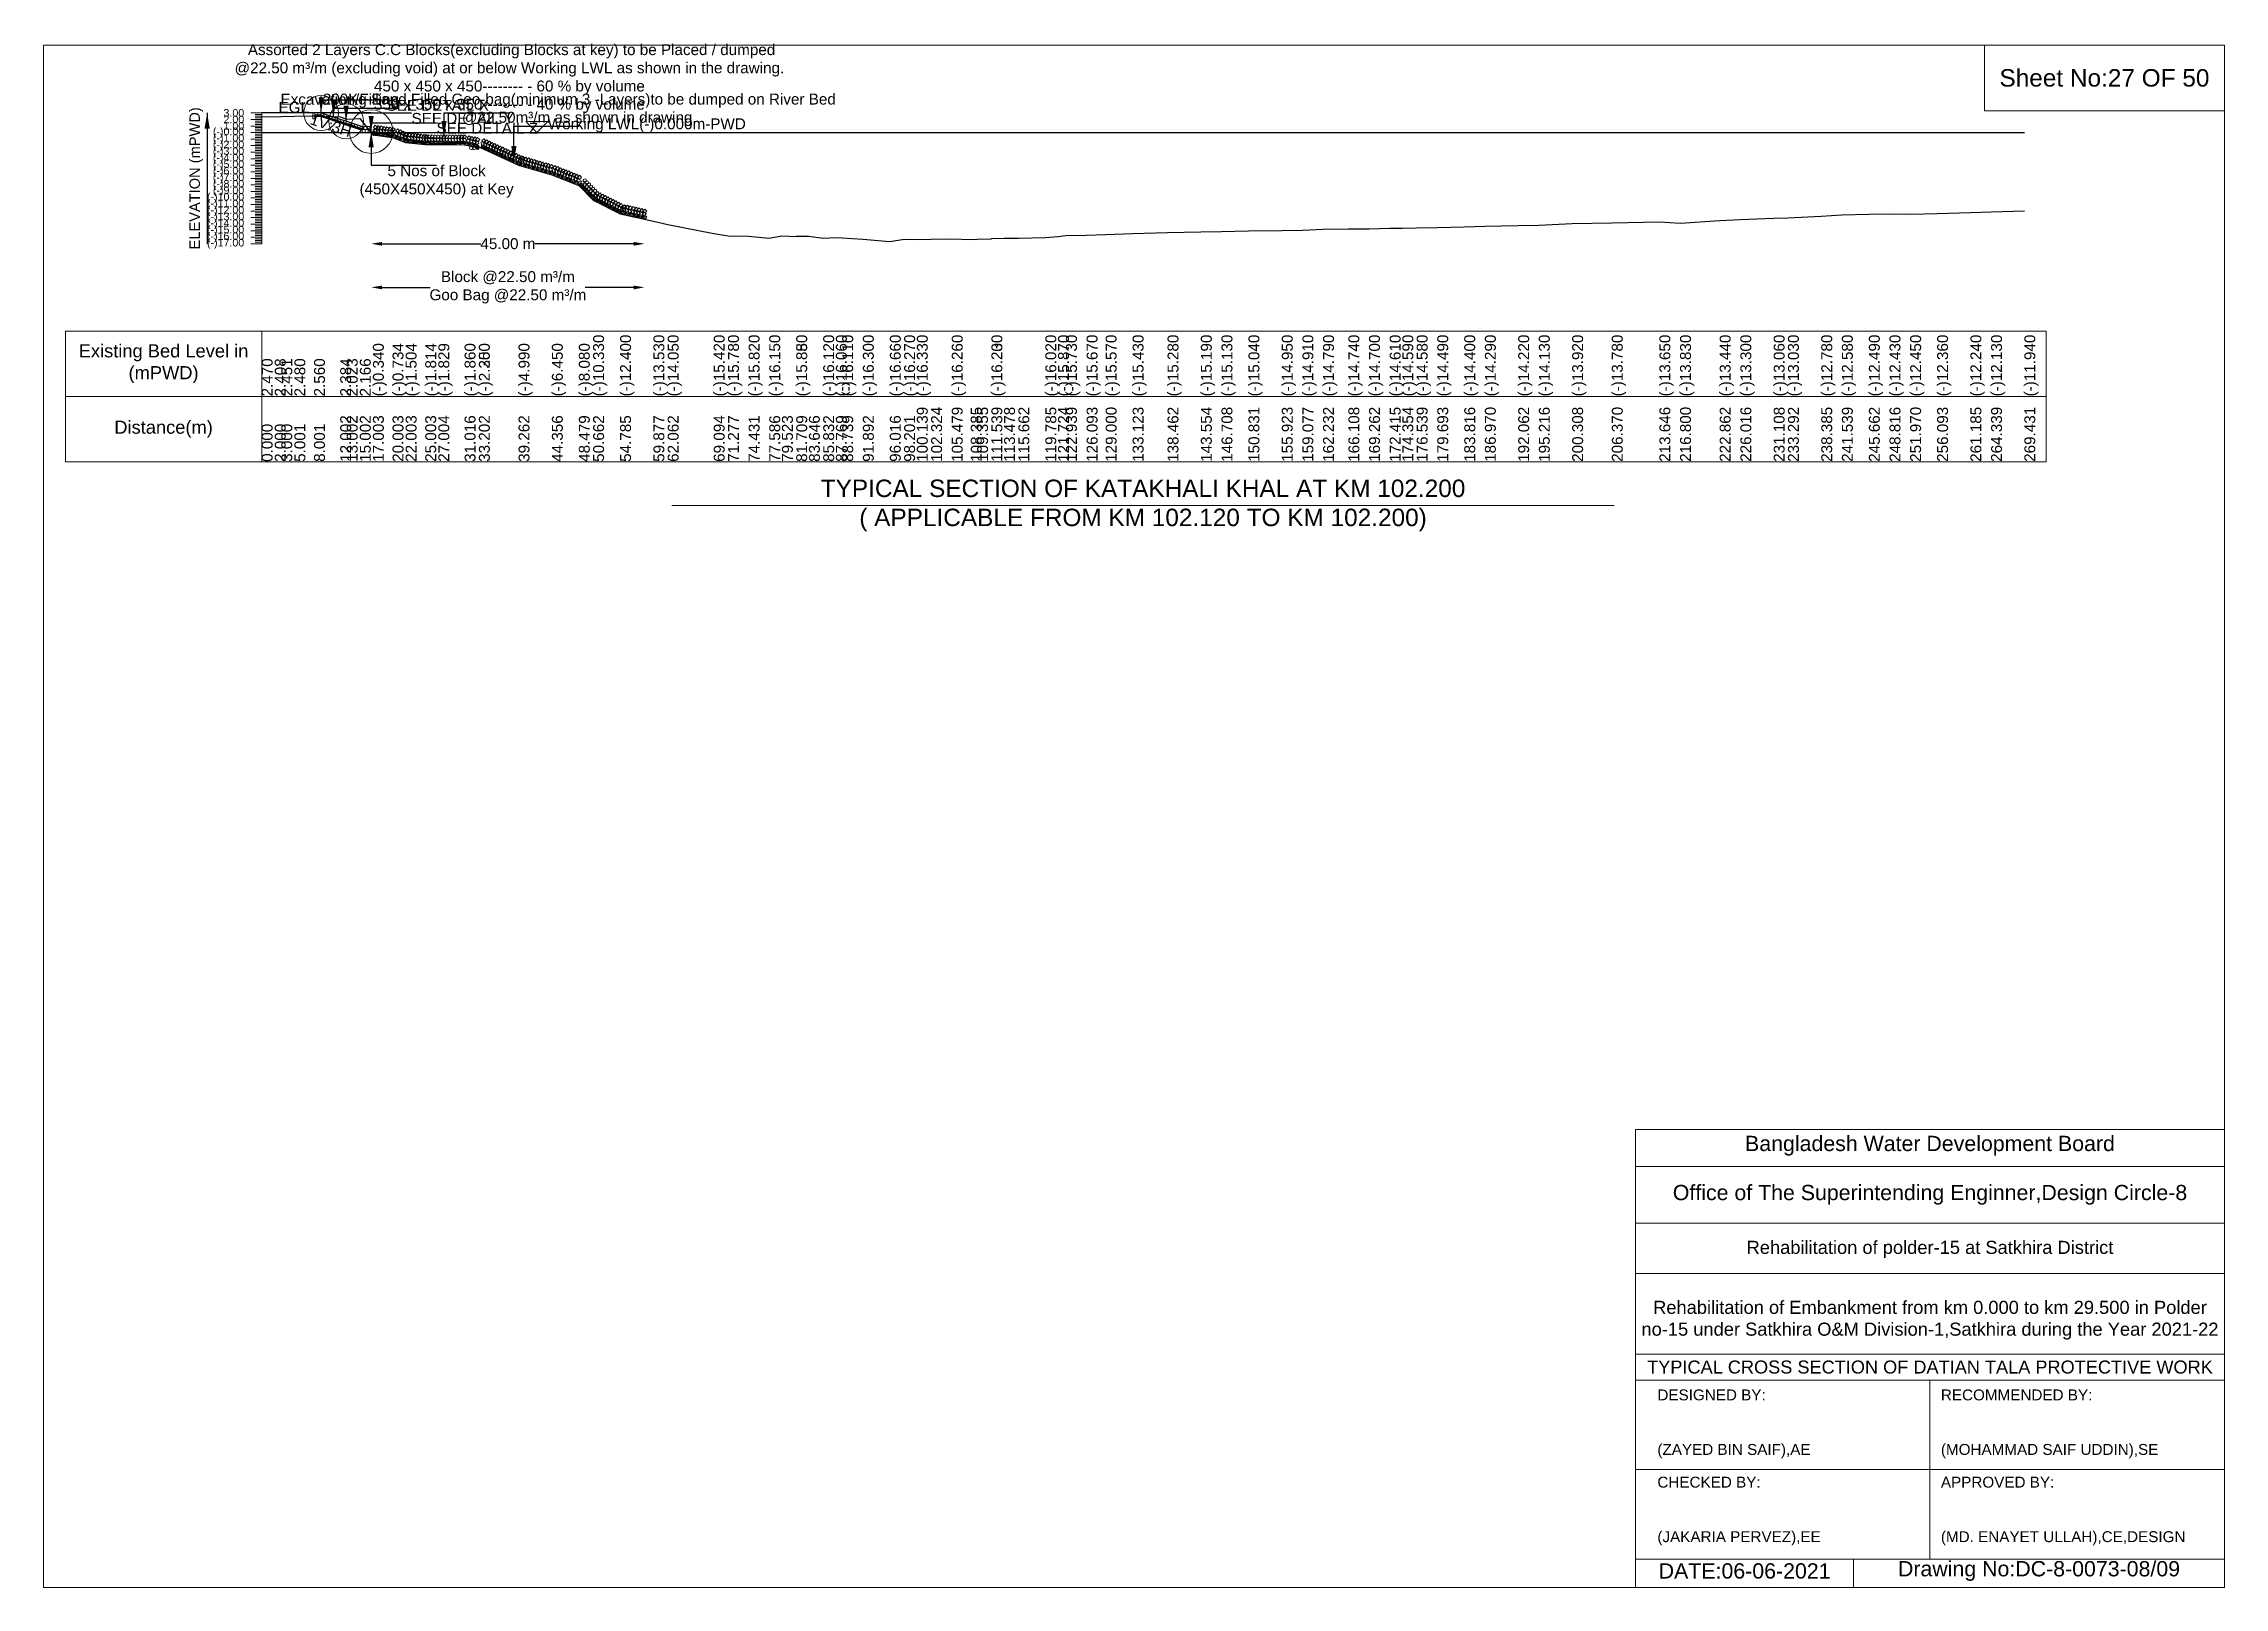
# Model space of a CAD drawing. Header units: inches. Extents: x 89000 to 845000, y -7071 to 31.
# Drawn here: x 490000 to 500000, y -7071 to 8 of the extents above; entities that cross this region are included whole.
import ezdxf

# ---------------------------------------------------------------- set-up
doc = ezdxf.new("R2010")
doc.units = ezdxf.units.IN
doc.header["$LTSCALE"] = 7
doc.header["$MEASUREMENT"] = 0
for name, color, linetype, lineweight in [('Cross section Data Border', 7, 'Continuous', 9), ('Cross Section Labels', 7, 'Continuous', 9), ('Existing_Bed_Level for Xsection', 7, 'Continuous', 25), ('Long Section Labels', 7, 'Continuous', 9)]:
    doc.layers.add(name, color=color, linetype=linetype, lineweight=lineweight)
doc.styles.get("Standard").update_dxf_attribs({"font": 'arial.ttf'})
doc.dimstyles.new('Appron Lebeling Style', dxfattribs={"dimtxt": 50, "dimasz": 50, "dimexe": 0.18, "dimexo": 0.0625, "dimgap": 0.09, "dimtad": 0, "dimtih": 1, "dimtoh": 1, "dimdec": 4, "dimzin": 0, "dimdsep": 46, "dimtxsty": 'Standard', "dimcen": 0.09, "dimse1": 1, "dimse2": 1, "dimadec": 0, "dimazin": 0, "dimtfac": 1, "dimtdec": 4, "dimtofl": 0, "dimtmove": 0, "dimatfit": 3, "dimfxl": 1, "dimtolj": 1, "dimtzin": 0, "dimarcsym": 0})
doc.dimstyles.get("Standard").update_dxf_attribs({"dimtxt": 0.18, "dimasz": 0.18, "dimexe": 0.18, "dimexo": 0.0625, "dimgap": 0.09, "dimtad": 0, "dimtih": 1, "dimtoh": 1, "dimdec": 4, "dimzin": 0, "dimdsep": 46, "dimtxsty": 'Standard', "dimcen": 0.09, "dimadec": 0, "dimazin": 0, "dimtfac": 1, "dimtdec": 4, "dimtofl": 0, "dimtmove": 0, "dimatfit": 3, "dimfxl": 1, "dimtolj": 1, "dimtzin": 0, "dimarcsym": 0})

msp = doc.modelspace()

# ---------------------------------------------------------------- texts
at = {"layer": 'Cross section Data Border', "char_height": 60, "width": 800, "attachment_point": 5}
for s, insert in [('Existing Bed Level in (mPWD)', (490550, -1460.2)), ('Distance(m)', (490550, -1760.2))]:
    msp.add_mtext(s, dxfattribs=dict(at, insert=insert))
at = {"layer": 'Cross Section Labels'}
for s, insert, char_height, attachment_point in [(' Assorted 2 Layers C.C Blocks(excluding Blocks at key) to be Placed / dumped^J@22.50 m³/m (excluding void) at or below Working LWL as shown in the drawing.^J450 x 450 x 450-------- - 60 % by volume^J350 x 350 x 350-------- - 40 % by volume', (492136.01166, -310.2), 50, 8), ('Sheet No:27 OF 50', (499450, -150), 80, 5), ('EGL', (491216.97407, -310.2), 50, 9), ('Excavation/Filling', (491629.80957, -287.7), 50, 9), ('200Kg Sand Filled Geo-bag(minimum 3 -Layers)to be dumped on River Bed^J@22.50m³/m as shown in drawing.', (492456.44822, -370.2), 50, 8), ('SEE DETAIL X', (491572.43457, -250.2), 50, 1), ('SEE DETAIL Y', (491687.18457, -310.2), 50, 1), ('SEE DETAIL Z', (491801.93457, -355.2), 50, 1), ('Working LWL(-)0.000m-PWD', (492311.93457, -400.2), 50, 7), ('5 Nos of Block ^J(450X450X450) at Key', (491801.93457, -550.2), 50, 2), ('TYPICAL SECTION OF KATAKHALI KHAL AT KM 102.200^J( APPLICABLE FROM KM 102.120 TO KM 102.200)', (495041.46389, -2110.2), 80, 5), ('Bangladesh Water Development Board', (498650, -5046), 70, 5), ('Office of The Superintending Enginner,Design Circle-8', (498650, -5271), 70, 5)]:
    msp.add_mtext(s, dxfattribs=dict(at, insert=insert, char_height=char_height, attachment_point=attachment_point))
at = {"layer": 'Cross Section Labels', "insert": (491325.06615, -343.55525), "char_height": 50, "attachment_point": 2, "rotation": 341.565051177}
msp.add_mtext('1V:3H', dxfattribs=at)
at = {"layer": 'Cross Section Labels'}
for s, insert, char_height, width, attachment_point in [('Rehabilitation of polder-15 at Satkhira District', (498650, -5521), 60, 2800, 5), ('Rehabilitation of Embankment from km 0.000 to km 29.500 in Polder no-15 under Satkhira O&M Division-1,Satkhira during the Year 2021-22', (498650, -5846), 60, 2700, 5), ('TYPICAL CROSS SECTION OF DATIAN TALA PROTECTIVE WORK', (498650, -6061), 59.5765532, 2800, 5), ('DESIGNED BY:^J^J^J(ZAYED BIN SAIF),AE', (497400, -6321), 50, 1400, 4), ('RECOMMENDED BY:^J^J^J(MOHAMMAD SAIF UDDIN),SE', (498700, -6321), 50, 1400, 4), ('CHECKED BY:^J^J^J(JAKARIA PERVEZ),EE', (497400, -6721), 50, 1400, 4), ('APPROVED BY:^J^J^J(MD. ENAYET ULLAH),CE,DESIGN', (498700, -6721), 50, 1400, 4), ('DATE:06-06-2021', (497800, -6996), 70, 1400, 5), ('Drawing No:DC-8-0073-08/09', (499150, -6996), 70, 2200, 5)]:
    msp.add_mtext(s, dxfattribs=dict(at, insert=insert, char_height=char_height, width=width, attachment_point=attachment_point))
at = {"layer": 'Long Section Labels', "rotation": 90}
for s, insert, char_height, attachment_point in [('ELEVATION (mPWD)', (490700, -610.2), 48, 5), ('(-)0.340', (491510.07667, -1610.2), 50, 1), ('(-)0.734', (491600.08959, -1610.2), 50, 1), ('(-)1.504', (491660.09134, -1610.2), 50, 1), ('(-)1.814', (491750.10427, -1610.2), 50, 1), ('(-)1.829', (491810.11632, -1610.2), 50, 1), ('(-)1.860', (491930.47201, -1610.2), 50, 1), ('(-)2.350', (491996.0577, -1610.2), 50, 1), ('(-)2.200', (491996.0577, -1610.2), 50, 1), ('(-)4.990', (492177.85833, -1610.2), 50, 1), ('(-)6.450', (492330.67762, -1610.2), 50, 1), ('(-)8.080', (492454.36892, -1610.2), 50, 1), ('(-)10.330', (492519.84925, -1610.2), 50, 1), ('(-)12.400', (492643.54123, -1610.2), 50, 1), ('(-)13.530', (492796.32415, -1610.2), 50, 1), ('(-)14.050', (492861.86284, -1610.2), 50, 1), ('(-)15.420', (493072.82879, -1610.2), 50, 1), ('(-)15.780', (493138.31054, -1610.2), 50, 1), ('(-)15.780', (493138.31054, -1610.2), 50, 1), ('(-)15.820', (493232.93336, -1610.2), 50, 1), ('(-)15.820', (493232.93336, -1610.2), 50, 1), ('(-)16.150', (493327.57616, -1610.2), 50, 1), ('(-)16.150', (493327.57616, -1610.2), 50, 1), ('(-)16.150', (493327.57616, -1610.2), 50, 1), ('(-)15.880', (493451.26433, -1610.2), 50, 1), ('(-)15.850', (493451.26433, -1610.2), 50, 1), ('(-)16.120', (493574.95299, -1610.2), 50, 1), ('(-)16.060', (493633.08111, -1610.2), 50, 1), ('(-)16.110', (493662.17632, -1610.2), 50, 1), ('(-)16.300', (493756.77387, -1610.2), 50, 1), ('(-)16.300', (493756.77387, -1610.2), 50, 1), ('(-)16.660', (493880.46667, -1610.2), 50, 1), ('(-)16.270', (493946.02122, -1610.2), 50, 1), ('(-)16.270', (493946.02122, -1610.2), 50, 1), ('(-)16.330', (494004.1595, -1610.2), 50, 1), ('(-)16.330', (494004.1595, -1610.2), 50, 1), ('(-)16.260', (494164.35562, -1610.2), 50, 1), ('(-)16.230', (494346.15687, -1610.2), 50, 1), ('(-)16.200', (494346.15687, -1610.2), 50, 1), ('(-)16.020', (494593.54113, -1610.2), 50, 1), ('(-)15.870', (494651.72167, -1610.2), 50, 1), ('(-)15.730', (494688.16449, -1610.2), 50, 1), ('(-)15.670', (494782.80011, -1610.2), 50, 1), ('(-)15.570', (494870.0099, -1610.2), 50, 1), ('(-)15.430', (494993.70287, -1610.2), 50, 1), ('(-)15.280', (495153.86986, -1610.2), 50, 1), ('(-)15.190', (495306.62136, -1610.2), 50, 1), ('(-)15.130', (495401.25061, -1610.2), 50, 1), ('(-)15.040', (495524.94121, -1610.2), 50, 1), ('(-)14.950', (495677.69662, -1610.2), 50, 1), ('(-)14.910', (495772.32282, -1610.2), 50, 1), ('(-)14.790', (495866.95844, -1610.2), 50, 1), ('(-)14.740', (495983.24703, -1610.2), 50, 1), ('(-)14.700', (496077.85096, -1610.2), 50, 1), ('(-)14.610', (496172.46458, -1610.2), 50, 1), ('(-)14.590', (496230.63314, -1610.2), 50, 1), ('(-)14.580', (496296.15671, -1610.2), 50, 1), ('(-)14.490', (496390.77873, -1610.2), 50, 1), ('(-)14.400', (496514.47018, -1610.2), 50, 1), ('(-)14.290', (496609.09982, -1610.2), 50, 1), ('(-)14.220', (496761.8533, -1610.2), 50, 1), ('(-)14.130', (496856.48127, -1610.2), 50, 1), ('(-)13.920', (497009.23668, -1610.2), 50, 1), ('(-)13.780', (497191.08592, -1610.2), 50, 1), ('(-)13.650', (497409.38767, -1610.2), 50, 1), ('(-)13.830', (497504.00413, -1610.2), 50, 1), ('(-)13.440', (497685.85739, -1610.2), 50, 1), ('(-)13.300', (497780.46521, -1610.2), 50, 1), ('(-)13.060', (497933.24319, -1610.2), 50, 1), ('(-)13.030', (497998.77231, -1610.2), 50, 1), ('(-)12.780', (498151.54295, -1610.2), 50, 1), ('(-)12.580', (498246.15663, -1610.2), 50, 1), ('(-)12.490', (498369.84884, -1610.2), 50, 1), ('(-)12.430', (498464.4686, -1610.2), 50, 1), ('(-)12.450', (498559.09458, -1610.2), 50, 1), ('(-)12.360', (498682.78575, -1610.2), 50, 1), ('(-)12.240', (498835.54399, -1610.2), 50, 1), ('(-)12.130', (498930.16828, -1610.2), 50, 1), ('(-)11.940', (499082.92779, -1610.2), 50, 1), ('2.470', (491000, -1610.2), 50, 1), ('2.408', (491060.01205, -1610.2), 50, 1), ('2.451', (491090.01292, -1610.2), 50, 1), ('2.480', (491150.02497, -1610.2), 50, 1), ('2.560', (491240.0379, -1610.2), 50, 1), ('2.384', (491360.0517, -1610.2), 50, 1), ('2.023', (491390.05257, -1610.2), 50, 1), ('2.166', (491450.06462, -1610.2), 50, 1), ('17.003', (491510.07667, -1910.2), 50, 1), ('20.003', (491600.08959, -1910.2), 50, 1), ('22.003', (491660.09134, -1910.2), 50, 1), ('25.003', (491750.10427, -1910.2), 50, 1), ('27.004', (491810.11632, -1910.2), 50, 1), ('31.016', (491930.47201, -1910.2), 50, 1), ('44.356', (492330.67762, -1910.2), 50, 1), ('48.479', (492454.36892, -1910.2), 50, 1), ('54.785', (492643.54123, -1910.2), 50, 1), ('69.094', (493072.82879, -1910.2), 50, 1), ('74.431', (493232.93336, -1910.2), 50, 1), ('77.586', (493327.57616, -1910.2), 50, 1), ('79.523', (493385.69572, -1910.2), 50, 1), ('81.709', (493451.26433, -1910.2), 50, 1), ('81.709', (493451.26433, -1910.2), 50, 1), ('83.646', (493509.38839, -1910.2), 50, 1), ('87.769', (493633.08111, -1910.2), 50, 1), ('88.739', (493662.17632, -1910.2), 50, 1), ('96.016', (493880.46667, -1910.2), 50, 1), ('98.201', (493946.02122, -1910.2), 50, 1), ('100.139', (494004.1595, -1910.2), 50, 1), ('102.324', (494069.71123, -1910.2), 50, 1), ('105.479', (494164.35562, -1910.2), 50, 1), ('108.385', (494251.54523, -1910.2), 50, 1), ('109.355', (494280.64216, -1910.2), 50, 1), ('111.539', (494346.15687, -1910.2), 50, 1), ('111.539', (494346.15687, -1910.2), 50, 1), ('113.478', (494404.33533, -1910.2), 50, 1), ('115.662', (494469.84896, -1910.2), 50, 1), ('119.785', (494593.54113, -1910.2), 50, 1), ('121.724', (494651.72167, -1910.2), 50, 1), ('122.939', (494688.16449, -1910.2), 50, 1), ('126.093', (494782.80011, -1910.2), 50, 1), ('129.000', (494870.0099, -1910.2), 50, 1), ('133.123', (494993.70287, -1910.2), 50, 1), ('138.462', (495153.86986, -1910.2), 50, 1), ('143.554', (495306.62136, -1910.2), 50, 1), ('146.708', (495401.25061, -1910.2), 50, 1), ('150.831', (495524.94121, -1910.2), 50, 1), ('155.923', (495677.69662, -1910.2), 50, 1), ('159.077', (495772.32282, -1910.2), 50, 1), ('162.232', (495866.95844, -1910.2), 50, 1), ('166.108', (495983.24703, -1910.2), 50, 1), ('169.262', (496077.85096, -1910.2), 50, 1), ('172.415', (496172.46458, -1910.2), 50, 1), ('174.354', (496230.63314, -1910.2), 50, 1), ('176.539', (496296.15671, -1910.2), 50, 1), ('179.693', (496390.77873, -1910.2), 50, 1), ('183.816', (496514.47018, -1910.2), 50, 1), ('186.970', (496609.09982, -1910.2), 50, 1), ('192.062', (496761.8533, -1910.2), 50, 1), ('195.216', (496856.48127, -1910.2), 50, 1), ('200.308', (497009.23668, -1910.2), 50, 1), ('206.370', (497191.08592, -1910.2), 50, 1), ('213.646', (497409.38767, -1910.2), 50, 1), ('216.800', (497504.00413, -1910.2), 50, 1), ('222.862', (497685.85739, -1910.2), 50, 1), ('226.016', (497780.46521, -1910.2), 50, 1), ('231.108', (497933.24319, -1910.2), 50, 1), ('233.292', (497998.77231, -1910.2), 50, 1), ('238.385', (498151.54295, -1910.2), 50, 1), ('241.539', (498246.15663, -1910.2), 50, 1), ('245.662', (498369.84884, -1910.2), 50, 1), ('248.816', (498464.4686, -1910.2), 50, 1), ('251.970', (498559.09458, -1910.2), 50, 1), ('256.093', (498682.78575, -1910.2), 50, 1), ('261.185', (498835.54399, -1910.2), 50, 1), ('264.339', (498930.16828, -1910.2), 50, 1), ('269.431', (499082.92779, -1910.2), 50, 1), ('0.000', (491000, -1910.2), 50, 1), ('2.000', (491060.01205, -1910.2), 50, 1), ('3.000', (491090.01292, -1910.2), 50, 1), ('5.001', (491150.02497, -1910.2), 50, 1), ('8.001', (491240.0379, -1910.2), 50, 1), ('12.002', (491360.0517, -1910.2), 50, 1), ('13.002', (491390.05257, -1910.2), 50, 1), ('15.002', (491450.06462, -1910.2), 50, 1), ('33.202', (491996.0577, -1910.2), 50, 1), ('33.202', (491996.0577, -1910.2), 50, 1), ('39.262', (492177.85833, -1910.2), 50, 1), ('50.662', (492519.84925, -1910.2), 50, 1), ('59.877', (492796.32415, -1910.2), 50, 1), ('62.062', (492861.86284, -1910.2), 50, 1), ('71.277', (493138.31054, -1910.2), 50, 1), ('85.832', (493574.95299, -1910.2), 50, 1), ('91.892', (493756.77387, -1910.2), 50, 1)]:
    msp.add_mtext(s, dxfattribs=dict(at, insert=insert, char_height=char_height, attachment_point=attachment_point))
at = {"layer": 'Long Section Labels', "char_height": 35, "attachment_point": 6}
for s, insert in [('3.00', (490920, -310.2)), ('(-)0.00', (490920, -400.2)), ('2.00', (490920, -340.2)), ('1.00', (490920, -370.2)), ('(-)1.00', (490920, -430.2)), ('(-)2.00', (490920, -460.2)), ('(-)3.00', (490920, -490.2)), ('(-)4.00', (490920, -520.2)), ('(-)5.00', (490920, -550.2)), ('(-)6.00', (490920, -580.2)), ('(-)7.00', (490920, -610.2)), ('(-)10.00', (490920, -700.2)), ('(-)8.00', (490920, -640.2)), ('(-)9.00', (490920, -670.2)), ('(-)11.00', (490920, -730.2)), ('(-)12.00', (490920, -760.2)), ('(-)13.00', (490920, -790.2)), ('(-)14.00', (490920, -820.2)), ('(-)15.00', (490920, -850.2)), ('(-)16.00', (490920, -880.2)), ('(-)17.00', (490920, -910.2))]:
    msp.add_mtext(s, dxfattribs=dict(at, insert=insert))

# ---------------------------------------------------------------- blocks, each defined once
blk = doc.blocks.new('*D313')
at = {"layer": 'Cross Section Labels', "color": 0, "lineweight": -2, "transparency": 16777216}
for p, q in [((491552, -910), (492005, -910)), ((492706, -910), (492252, -910))]:
    blk.add_line(p, q, dxfattribs=at)
at = {"layer": 'Cross Section Labels', "color": 0, "transparency": 16777216}
for points in [[(491552, -902), (491552, -919), (491502, -910)], [(492706, -902), (492706, -919), (492756, -910)]]:
    blk.add_solid(points, dxfattribs=at)
at = {"layer": 'Defpoints', "color": 0, "transparency": 16777216}
for p in [(491502, -400), (492756, -797), (492756, -910)]:
    blk.add_point(p, dxfattribs=at)
at = {"layer": 'Cross Section Labels', "color": 0, "transparency": 16777216, "insert": (492129, -910), "char_height": 50, "attachment_point": 5}
blk.add_mtext('\\A1;45.00 m', dxfattribs=at)
blk = doc.blocks.new('*D314')
at = {"layer": 'Cross Section Labels', "color": 0, "lineweight": -2, "transparency": 16777216}
for p, q in [((491552, -1110), (491773, -1110)), ((492706, -1110), (492484, -1110))]:
    blk.add_line(p, q, dxfattribs=at)
at = {"layer": 'Cross Section Labels', "color": 0, "transparency": 16777216}
for points in [[(491552, -1102), (491552, -1119), (491502, -1110)], [(492706, -1102), (492706, -1119), (492756, -1110)]]:
    blk.add_solid(points, dxfattribs=at)
at = {"layer": 'Defpoints', "color": 0, "transparency": 16777216}
for p in [(491502, -400), (492756, -797), (492756, -1110)]:
    blk.add_point(p, dxfattribs=at)
at = {"layer": 'Cross Section Labels', "color": 0, "transparency": 16777216, "insert": (492129, -1110), "char_height": 50, "attachment_point": 5}
blk.add_mtext('\\A1;Block @22.50 m³/m ^JGoo Bag @22.50 m³/m ', dxfattribs=at)

# ---------------------------------------------------------------- dimensions: what is measured, and where the dimension line sits
at = {"layer": 'Cross Section Labels'}
for base, text, picture, middle in [((492755.53834, -910.2), '45.00 m', '*D313', (492128.73645, -910.2)), ((492755.53834, -1110.2), 'Block @22.50 m³/m ^JGoo Bag @22.50 m³/m ', '*D314', (492128.73645, -1110.2))]:
    dim = msp.add_linear_dim(base=base, p1=(491501.93457, -400.2), p2=(492755.53834, -797.0503), text=text, dimstyle='Appron Lebeling Style', dxfattribs=at)
    dim.commit()
    dim.dimension.update_dxf_attribs({"geometry": picture, "text_midpoint": middle})

# ---------------------------------------------------------------- linework, layer by layer
at = {"layer": 'Cross section Data Border'}
msp.add_lwpolyline([(490100, -1310.2), (499182.92779, -1310.2), (499182.92779, -1910.2), (490100, -1910.2)], close=True, dxfattribs=at)
for points in [[(491000, -1310.2), (491000, -1910.2)], [(490100, -1610.2), (499182.92779, -1610.2)]]:
    msp.add_lwpolyline(points, dxfattribs=at)
at = {"layer": 'Cross Section Labels'}
for points in [[(490000, 0), (500000, 0), (500000, -7071), (490000, -7071)], [(498900, 0), (500000, 0), (500000, -300), (498900, -300)], [(492261.93457, -400.2), (492311.93457, -350.2), (492211.93457, -350.2)]]:
    msp.add_lwpolyline(points, close=True, dxfattribs=at)
for points in [[(492881.46389, -2110.2), (495041.46389, -2110.2), (497201.46389, -2110.2)], [(497300, -7071), (497300, -4971), (500000, -4971)], [(497300, -5141), (500000, -5141)], [(497300, -5401), (500000, -5401)], [(497300, -5631), (500000, -5631)], [(497300, -6001), (500000, -6001)], [(497300, -6121), (500000, -6121)], [(498650, -6121), (498650, -6941)], [(497300, -6531), (500000, -6531)], [(497300, -6941), (500000, -6941)], [(498300, -6941), (498300, -7071)]]:
    msp.add_lwpolyline(points, dxfattribs=at)
for centre, radius in [((491272.43457, -310.2), 80), ((491387.18457, -348.45), 80), ((491501.93457, -395.7), 100)]:
    msp.add_circle(centre, radius, dxfattribs=at)
at = {"layer": 'Existing_Bed_Level for Xsection'}
for points in [[(491501.93457, -310.2), (491000, -310.2)], [(491000, -326.1), (491060.01205, -327.96), (491090.01292, -326.67), (491150.02497, -325.8), (491240.0379, -323.4), (491360.0517, -328.68), (491390.05257, -339.51), (491450.06462, -335.22), (491510.07667, -410.4), (491600.08959, -422.22), (491660.09134, -445.32), (491750.10427, -454.62), (491810.11632, -455.07), (491930.47201, -456), (491996.0577, -470.7), (491996.0577, -466.2), (492177.85833, -549.9), (492330.67762, -593.7), (492454.36892, -642.6), (492519.84925, -710.1), (492643.54123, -772.2), (492796.32415, -806.1), (492861.86284, -821.7), (493072.82879, -862.8), (493138.31054, -873.6), (493232.93336, -874.8), (493327.57616, -884.7), (493385.69572, -873.6), (493451.26433, -876.6), (493451.26433, -875.7), (493509.38839, -874.8), (493574.95299, -883.8), (493633.08111, -882), (493662.17632, -883.5), (493756.77387, -889.2), (493880.46667, -900), (493946.02122, -888.3), (494004.1595, -890.1), (494069.71123, -888.3), (494164.35562, -888), (494251.54523, -890.1), (494280.64216, -889.2), (494346.15687, -887.1), (494346.15687, -886.2), (494404.33533, -884.7), (494469.84896, -884.7), (494593.54113, -880.8), (494651.72167, -876.3), (494688.16449, -872.1), (494782.80011, -870.3), (494870.0099, -867.3), (494993.70287, -863.1), (495153.86986, -858.6), (495306.62136, -855.9), (495401.25061, -854.1), (495524.94121, -851.4), (495677.69662, -848.7), (495772.32282, -847.5), (495866.95844, -843.9), (495983.24703, -842.4), (496077.85096, -841.2), (496172.46458, -838.5), (496230.63314, -837.9), (496296.15671, -837.6), (496390.77873, -834.9), (496514.47018, -832.2), (496609.09982, -828.9), (496761.8533, -826.8), (496856.48127, -824.1), (497009.23668, -817.8), (497191.08592, -813.6), (497409.38767, -809.7), (497504.00413, -815.1), (497685.85739, -803.4), (497780.46521, -799.2), (497933.24319, -792), (497998.77231, -791.1), (498151.54295, -783.6), (498246.15663, -777.6), (498369.84884, -774.9), (498464.4686, -773.1), (498559.09458, -773.7), (498682.78575, -771), (498835.54399, -767.4), (498930.16828, -764.1), (499082.92779, -758.4)], [(491468.18457, -375.45), (491273.82012, -310.66185), (491272.43457, -310.2), (491270.97407, -310.2), (491243.97407, -310.2)], [(491243.97407, -319.2), (491270.97407, -319.2), (491468.18457, -384.93683)], [(491243.97407, -322.2), (491270.48724, -322.2), (491463.98724, -386.7)], [(491243.97407, -325.2), (491270.00041, -325.2), (491461.43457, -389.01139)], [(491000, -400.2), (499082.92779, -400.2)]]:
    msp.add_lwpolyline(points, dxfattribs=at)
at = {"layer": 'Long Section Labels'}
for points in [[(491000, -310.2), (490950, -310.2)], [(491000, -340.2), (490950, -340.2)], [(491000, -370.2), (490950, -370.2)], [(491000, -317.7), (490970, -317.7)], [(491000, -325.2), (490970, -325.2)], [(491000, -332.7), (490970, -332.7)], [(491000, -347.7), (490970, -347.7)], [(491000, -355.2), (490970, -355.2)], [(491000, -362.7), (490970, -362.7)], [(491000, -377.7), (490970, -377.7)], [(491000, -385.2), (490970, -385.2)], [(491000, -392.7), (490970, -392.7)], [(491000, -910.2), (491000, -880.2), (491000, -850.2), (491000, -820.2), (491000, -790.2), (491000, -760.2), (491000, -730.2), (491000, -700.2), (491000, -670.2), (491000, -640.2), (491000, -610.2), (491000, -580.2), (491000, -550.2), (491000, -520.2), (491000, -490.2), (491000, -460.2), (491000, -430.2), (491000, -400.2), (491000, -370.2), (491000, -340.2), (491000, -310.2)], [(491000, -400.2), (490950, -400.2)], [(491000, -430.2), (490950, -430.2)], [(491000, -460.2), (490950, -460.2)], [(491000, -490.2), (490950, -490.2)], [(491000, -407.7), (490970, -407.7)], [(491000, -415.2), (490970, -415.2)], [(491000, -422.7), (490970, -422.7)], [(491000, -437.7), (490970, -437.7)], [(491000, -445.2), (490970, -445.2)], [(491000, -452.7), (490970, -452.7)], [(491000, -467.7), (490970, -467.7)], [(491000, -475.2), (490970, -475.2)], [(491000, -482.7), (490970, -482.7)], [(491000, -497.7), (490970, -497.7)], [(491000, -520.2), (490950, -520.2)], [(491000, -550.2), (490950, -550.2)], [(491000, -580.2), (490950, -580.2)], [(491000, -505.2), (490970, -505.2)], [(491000, -512.7), (490970, -512.7)], [(491000, -527.7), (490970, -527.7)], [(491000, -535.2), (490970, -535.2)], [(491000, -542.7), (490970, -542.7)], [(491000, -557.7), (490970, -557.7)], [(491000, -565.2), (490970, -565.2)], [(491000, -572.7), (490970, -572.7)], [(491000, -587.7), (490970, -587.7)], [(491000, -595.2), (490970, -595.2)], [(491000, -610.2), (490950, -610.2)], [(491000, -640.2), (490950, -640.2)], [(491000, -670.2), (490950, -670.2)], [(491000, -602.7), (490970, -602.7)], [(491000, -617.7), (490970, -617.7)], [(491000, -625.2), (490970, -625.2)], [(491000, -632.7), (490970, -632.7)], [(491000, -647.7), (490970, -647.7)], [(491000, -655.2), (490970, -655.2)], [(491000, -662.7), (490970, -662.7)], [(491000, -677.7), (490970, -677.7)], [(491000, -685.2), (490970, -685.2)], [(491000, -692.7), (490970, -692.7)], [(491000, -700.2), (490950, -700.2)], [(491000, -730.2), (490950, -730.2)], [(491000, -760.2), (490950, -760.2)], [(491000, -790.2), (490950, -790.2)], [(491000, -707.7), (490970, -707.7)], [(491000, -715.2), (490970, -715.2)], [(491000, -722.7), (490970, -722.7)], [(491000, -737.7), (490970, -737.7)], [(491000, -745.2), (490970, -745.2)], [(491000, -752.7), (490970, -752.7)], [(491000, -767.7), (490970, -767.7)], [(491000, -775.2), (490970, -775.2)], [(491000, -782.7), (490970, -782.7)], [(491000, -797.7), (490970, -797.7)], [(491000, -820.2), (490950, -820.2)], [(491000, -850.2), (490950, -850.2)], [(491000, -880.2), (490950, -880.2)], [(491000, -805.2), (490970, -805.2)], [(491000, -812.7), (490970, -812.7)], [(491000, -827.7), (490970, -827.7)], [(491000, -835.2), (490970, -835.2)], [(491000, -842.7), (490970, -842.7)], [(491000, -857.7), (490970, -857.7)], [(491000, -865.2), (490970, -865.2)], [(491000, -872.7), (490970, -872.7)], [(491000, -887.7), (490970, -887.7)], [(491000, -895.2), (490970, -895.2)], [(491000, -910.2), (490950, -910.2)], [(491000, -902.7), (490970, -902.7)]]:
    msp.add_lwpolyline(points, dxfattribs=at)
for points in [[(491243.97407, -310.2), (491234.97407, -310.2), (491234.97407, -323.7), (491243.97407, -323.7)], [(491243.97407, -323.7), (491234.97407, -323.7), (491234.97407, -337.2), (491243.97407, -337.2)], [(491257.47407, -310.2), (491243.97407, -310.2), (491243.97407, -319.2), (491257.47407, -319.2)], [(491270.97407, -310.2), (491257.47407, -310.2), (491257.47407, -319.2), (491270.97407, -319.2)], [(491286.62735, -314.93093), (491273.82012, -310.66185), (491270.97407, -319.2), (491283.7813, -323.46907)], [(491299.43457, -319.2), (491286.62735, -314.93093), (491283.7813, -323.46907), (491296.58852, -327.73815)], [(491312.2418, -323.46907), (491299.43457, -319.2), (491296.58852, -327.73815), (491309.39575, -332.00722)], [(491325.04902, -327.73815), (491312.2418, -323.46907), (491309.39575, -332.00722), (491322.20297, -336.2763)], [(491337.85624, -332.00722), (491325.04902, -327.73815), (491322.20297, -336.2763), (491335.01019, -340.54537)], [(491350.66347, -336.2763), (491337.85624, -332.00722), (491335.01019, -340.54537), (491347.81742, -344.81445)], [(491363.47069, -340.54537), (491350.66347, -336.2763), (491347.81742, -344.81445), (491360.62464, -349.08352)], [(491376.27792, -344.81445), (491363.47069, -340.54537), (491360.62464, -349.08352), (491373.43187, -353.3526)], [(491389.08514, -349.08352), (491376.27792, -344.81445), (491373.43187, -353.3526), (491386.23909, -357.62167)], [(491401.89237, -353.3526), (491389.08514, -349.08352), (491386.23909, -357.62167), (491399.04632, -361.89075)], [(491414.69959, -357.62167), (491401.89237, -353.3526), (491399.04632, -361.89075), (491411.85354, -366.15982)], [(491427.50682, -361.89075), (491414.69959, -357.62167), (491411.85354, -366.15982), (491424.66077, -370.4289)], [(491440.31404, -366.15982), (491427.50682, -361.89075), (491424.66077, -370.4289), (491437.46799, -374.69797)], [(491453.12127, -370.4289), (491440.31404, -366.15982), (491437.46799, -374.69797), (491450.27522, -378.96705)], [(491465.92849, -374.69797), (491453.12127, -370.4289), (491450.27522, -378.96705), (491463.08244, -383.23612)], [(491474.93457, -386.7), (491461.43457, -386.7), (491461.43457, -400.2), (491474.93457, -400.2)], [(491481.68457, -373.2), (491468.18457, -373.2), (491468.18457, -386.7), (491481.68457, -386.7)], [(491488.43457, -386.7), (491474.93457, -386.7), (491474.93457, -400.2), (491488.43457, -400.2)], [(491495.18457, -373.2), (491481.68457, -373.2), (491481.68457, -386.7), (491495.18457, -386.7)], [(491501.93457, -386.7), (491488.43457, -386.7), (491488.43457, -400.2), (491501.93457, -400.2)], [(491523.74046, -380.65662), (491511.26671, -385.81952), (491516.42961, -398.29327), (491528.90336, -393.13037)], [(491531.3058, -374.83505), (491520.58788, -366.62675), (491512.37958, -377.34466), (491523.0975, -385.55297)], [(491532.12845, -387.90307), (491519.56228, -382.96937), (491514.62858, -395.53553), (491527.19475, -400.46924)], [(491537.12555, -382.41428), (491524.6518, -387.57718), (491529.8147, -400.05093), (491542.28845, -394.88803)], [(491544.69089, -376.59271), (491533.97297, -368.3844), (491525.76467, -379.10232), (491536.48259, -387.31062)], [(491541.61598, -388.95757), (491539.58962, -375.61051), (491526.24257, -377.63687), (491528.26892, -390.98392)], [(491550.51064, -384.17193), (491538.03689, -389.33483), (491543.19979, -401.80858), (491555.67354, -396.64568)], [(491558.07598, -378.35036), (491547.35807, -370.14206), (491539.14976, -380.85997), (491549.86768, -389.06828)], [(491563.89573, -385.92959), (491551.42198, -391.09249), (491556.58488, -403.56624), (491569.05863, -398.40334)], [(491571.46107, -380.10802), (491560.74316, -371.89971), (491552.53485, -382.61763), (491563.25277, -390.82593)], [(491577.28082, -387.68724), (491564.80707, -392.85015), (491569.96997, -405.3239), (491582.44372, -400.16099)], [(491584.84616, -381.86567), (491574.12825, -373.65737), (491565.91994, -384.37529), (491576.63786, -392.58359)], [(491590.66591, -389.4449), (491578.19216, -394.6078), (491583.35506, -407.08155), (491595.82881, -401.91865)], [(491598.23125, -383.62333), (491587.51334, -375.41503), (491579.30503, -386.13294), (491590.02295, -394.34125)], [(491604.051, -391.20256), (491591.57725, -396.36546), (491596.74015, -408.83921), (491609.2139, -403.67631)], [(491611.61634, -385.38099), (491600.89843, -377.17268), (491592.69012, -387.8906), (491603.40804, -396.0989)], [(491623.81937, -397.84924), (491610.48226, -399.94005), (491612.57307, -413.27716), (491625.91018, -411.18635)], [(491632.5398, -393.96605), (491624.04797, -383.47135), (491613.55327, -391.96317), (491622.04509, -402.45788)], [(491645.13839, -398.81637), (491636.64656, -388.32166), (491626.15186, -396.81349), (491634.64368, -407.30819)], [(491657.73698, -403.66668), (491649.24515, -393.17198), (491638.75044, -401.6638), (491647.24227, -412.15851)], [(491670.33557, -408.517), (491661.84374, -398.02229), (491651.34903, -406.51412), (491659.84086, -417.00882)], [(491636.41796, -402.69956), (491623.08085, -404.79037), (491625.17166, -418.12748), (491638.50877, -416.03667)], [(491649.01655, -407.54987), (491635.67944, -409.64068), (491637.77025, -422.97779), (491651.10736, -420.88698)], [(491661.61513, -412.40019), (491648.27802, -414.491), (491650.36884, -427.82811), (491663.70595, -425.7373)], [(491666.38307, -414.53441), (491654.05662, -420.03975), (491659.56197, -432.3662), (491671.88841, -426.86085)], [(491673.78479, -408.50617), (491662.84432, -400.59693), (491654.93507, -411.5374), (491665.87554, -419.44664)], [(491679.81158, -415.92182), (491667.48514, -421.42717), (491672.99048, -433.75361), (491685.31693, -428.24827)], [(491687.2133, -409.89359), (491676.27284, -401.98434), (491668.36359, -412.92481), (491679.30406, -420.83406)], [(491693.2401, -417.30924), (491680.91366, -422.81458), (491686.419, -435.14102), (491698.74544, -429.63568)], [(491700.64182, -411.281), (491689.70135, -403.37176), (491681.79211, -414.31222), (491692.73258, -422.22147)], [(491706.66862, -418.69665), (491694.34218, -424.20199), (491699.84752, -436.52844), (491712.17396, -431.02309)], [(491714.07034, -412.66842), (491703.12987, -404.75917), (491695.22063, -415.69964), (491706.16109, -423.60888)], [(491720.09714, -420.08407), (491707.77069, -425.58941), (491713.27604, -437.91585), (491725.60248, -432.41051)], [(491727.49886, -414.05583), (491716.55839, -406.14658), (491708.64914, -417.08705), (491719.58961, -424.9963)], [(491733.52565, -421.47148), (491721.19921, -426.97682), (491726.70455, -439.30327), (491739.031, -433.79792)], [(491740.92737, -415.44324), (491729.98691, -407.534), (491722.07766, -418.47447), (491733.01813, -426.38371)], [(491746.95417, -422.85889), (491734.62773, -428.36424), (491740.13307, -440.69068), (491752.45951, -435.18534)], [(491754.35589, -416.83066), (491743.41542, -408.92141), (491735.50618, -419.86188), (491746.44665, -427.77113)], [(491757.44098, -423.40494), (491745.69537, -430.06006), (491752.35048, -441.80567), (491764.0961, -435.15056)], [(491764.23446, -416.69869), (491752.58996, -409.86819), (491745.75946, -421.51268), (491757.40395, -428.34319)], [(491770.9406, -423.50617), (491759.19499, -430.16129), (491765.8501, -441.9069), (491777.59572, -435.25179)], [(491777.73408, -416.79992), (491766.08958, -409.96942), (491759.25908, -421.61391), (491770.90357, -428.44441)], [(491784.44022, -423.6074), (491772.69461, -430.26251), (491779.34972, -442.00813), (491791.09534, -435.35301)], [(491791.2337, -416.90115), (491779.5892, -410.07064), (491772.7587, -421.71514), (491784.40319, -428.54564)], [(491797.93984, -423.70863), (491786.19423, -430.36374), (491792.84934, -442.10935), (491804.59496, -435.45424)], [(491804.73332, -417.00237), (491793.08883, -410.17187), (491786.25832, -421.81636), (491797.90281, -428.64687)], [(491811.43946, -423.80985), (491799.69385, -430.46497), (491806.34896, -442.21058), (491818.09458, -435.55547)], [(491818.23294, -417.1036), (491806.58845, -410.2731), (491799.75794, -421.91759), (491811.40243, -428.74809)], [(491824.94621, -423.91447), (491813.19907, -430.5669), (491819.8515, -442.31403), (491831.59864, -435.6616)], [(491831.74121, -417.20977), (491820.09828, -410.3766), (491813.26512, -422.01954), (491824.90805, -428.8527)], [(491838.4458, -424.01878), (491826.69867, -430.67121), (491833.3511, -442.41834), (491845.09823, -435.76592)], [(491845.24081, -417.31408), (491833.59788, -410.48092), (491826.76471, -422.12385), (491838.40765, -428.95701)], [(491851.9454, -424.12309), (491840.19827, -430.77552), (491846.85069, -442.52266), (491858.59783, -435.87023)], [(491858.74041, -417.4184), (491847.09748, -410.58523), (491840.26431, -422.22816), (491851.90724, -429.06133)], [(491865.445, -424.22741), (491853.69786, -430.87983), (491860.35029, -442.62697), (491872.09743, -435.97454)], [(491872.24001, -417.52271), (491860.59707, -410.68954), (491853.76391, -422.33247), (491865.40684, -429.16564)], [(491878.94459, -424.33172), (491867.19746, -430.98415), (491873.84989, -442.73128), (491885.59702, -436.07885)], [(491885.7396, -417.62702), (491874.09667, -410.79386), (491867.26351, -422.43679), (491878.90644, -429.26995)], [(491892.44419, -424.43603), (491880.69706, -431.08846), (491887.34948, -442.8356), (491899.09662, -436.18317)], [(491899.2392, -417.73133), (491887.59627, -410.89817), (491880.7631, -422.5411), (491892.40603, -429.37426)], [(491905.94379, -424.54034), (491894.19665, -431.19277), (491900.84908, -442.93991), (491912.59622, -436.28748)], [(491912.7388, -417.83565), (491901.09586, -411.00248), (491894.2627, -422.64541), (491905.90563, -429.47858)], [(491919.44339, -424.64466), (491907.69625, -431.29709), (491914.34868, -443.04422), (491926.09581, -436.39179)], [(491926.23839, -417.93996), (491914.59546, -411.10679), (491907.7623, -422.74972), (491919.40523, -429.58289)], [(491932.94298, -424.74897), (491921.19585, -431.4014), (491927.84828, -443.14853), (491939.59541, -436.49611)], [(491939.73799, -418.04427), (491928.09506, -411.21111), (491921.26189, -422.85404), (491932.90482, -429.6872)], [(491952.65946, -428.92798), (491939.77247, -432.94986), (491943.79434, -445.83685), (491956.68133, -441.81497)], [(491960.71702, -423.80931), (491950.77953, -414.67168), (491941.6419, -424.60918), (491951.57939, -433.7468)], [(491958.0315, -461.44046), (491951.28851, -473.13584), (491962.98389, -479.87884), (491969.72689, -468.18346)], [(491965.83263, -431.88054), (491952.94564, -435.90242), (491956.96751, -448.78941), (491969.8545, -444.76753)], [(491973.89019, -426.76187), (491963.9527, -417.62424), (491954.81507, -427.56173), (491964.75256, -436.69936)], [(491964.78851, -468.18346), (491971.5315, -479.87884), (491983.22689, -473.13584), (491976.48389, -461.44046)], [(491979.0058, -434.8331), (491966.11881, -438.85497), (491970.14068, -451.74196), (491983.02767, -447.72009)], [(491987.06336, -429.71443), (491977.12586, -420.5768), (491967.98824, -430.51429), (491977.92573, -439.65192)], [(491992.17896, -437.78565), (491979.29198, -441.80753), (491983.31385, -454.69452), (491996.20084, -450.67264)], [(492000.23653, -432.66699), (491990.29903, -423.52936), (491981.16141, -433.46685), (491991.0989, -442.60448)], [(492019.59561, -442.61273), (492006.15213, -443.84673), (492007.38614, -457.29022), (492020.82962, -456.05621)], [(492028.54643, -439.2949), (492020.74281, -428.27885), (492009.72675, -436.08247), (492017.53037, -447.09853)], [(492031.85839, -448.25844), (492018.41491, -449.49245), (492019.64892, -462.93593), (492033.0924, -461.70193)], [(492040.80921, -444.94062), (492033.00559, -433.92457), (492021.98954, -441.72819), (492029.79316, -452.74424)], [(492044.12118, -453.90416), (492030.6777, -455.13817), (492031.9117, -468.58165), (492045.35519, -467.34764)], [(492053.072, -450.58634), (492045.26838, -439.57028), (492034.25232, -447.3739), (492042.05594, -458.38996)], [(492056.38396, -459.54988), (492042.94048, -460.78389), (492044.17449, -474.22737), (492057.61797, -472.99336)], [(492065.33478, -456.23206), (492057.53116, -445.216), (492046.5151, -453.01962), (492054.31873, -464.03568)], [(492068.64675, -465.1956), (492055.20326, -466.4296), (492056.43727, -479.87309), (492069.88076, -478.63908)], [(492077.59757, -461.87777), (492069.79394, -450.86172), (492058.77789, -458.66534), (492066.58151, -469.6814)], [(492080.90953, -470.84131), (492067.46605, -472.07532), (492068.70006, -485.5188), (492082.14354, -484.2848)], [(492089.86035, -467.52349), (492082.05673, -456.50744), (492071.04067, -464.31106), (492078.84429, -475.32711)], [(492093.17232, -476.48703), (492079.72883, -477.72104), (492080.96284, -491.16452), (492094.40632, -489.93051)], [(492102.12313, -473.16921), (492094.31951, -462.15315), (492083.30346, -469.95677), (492091.10708, -480.97283)], [(492105.4351, -482.13275), (492091.99162, -483.36676), (492093.22562, -496.81024), (492106.66911, -495.57623)], [(492114.38592, -478.81493), (492106.5823, -467.79887), (492095.56624, -475.60249), (492103.36986, -486.61855)], [(492117.69788, -487.77847), (492104.2544, -489.01247), (492105.48841, -502.45596), (492118.93189, -501.22195)], [(492126.6487, -484.46064), (492118.84508, -473.44459), (492107.82902, -481.24821), (492115.63265, -492.26427)], [(492129.96067, -493.42418), (492116.51718, -494.65819), (492117.75119, -508.10167), (492131.19468, -506.86767)], [(492138.91149, -490.10636), (492131.10787, -479.09031), (492120.09181, -486.89393), (492127.89543, -497.90998)], [(492142.22345, -499.0699), (492128.77997, -500.30391), (492130.01398, -513.74739), (492143.45746, -512.51338)], [(492151.17427, -495.75208), (492143.37065, -484.73602), (492132.35459, -492.53964), (492140.15821, -503.5557)], [(492163.43705, -501.3978), (492155.63343, -490.38174), (492144.61738, -498.18536), (492152.421, -509.20142)], [(492175.69984, -507.04351), (492167.89622, -496.02746), (492156.88016, -503.83108), (492164.68378, -514.84714)], [(492154.48624, -504.71562), (492141.04275, -505.94963), (492142.27676, -519.39311), (492155.72024, -518.1591)], [(492166.74902, -510.36134), (492153.30554, -511.59534), (492154.53955, -525.03883), (492167.98303, -523.80482)], [(492179.0118, -516.00705), (492165.56832, -517.24106), (492166.80233, -530.68454), (492180.24581, -529.45054)], [(492187.96262, -512.68923), (492180.159, -501.67318), (492169.14295, -509.4768), (492176.94657, -520.49285)], [(492191.27459, -521.65277), (492177.83111, -522.88678), (492179.06511, -536.33026), (492192.5086, -535.09625)], [(492200.22541, -518.33495), (492192.42179, -507.31889), (492181.40573, -515.12252), (492189.20935, -526.13857)], [(492199.81032, -523.66355), (492186.70978, -526.92325), (492189.96948, -540.0238), (492203.07003, -536.76409)], [(492208.15403, -519.0259), (492198.76914, -509.32158), (492189.06481, -518.70647), (492198.4497, -528.41079)], [(492212.78781, -527.38306), (492199.68727, -530.64277), (492202.94697, -543.74332), (492216.04752, -540.48361)], [(492221.13151, -522.74542), (492211.74662, -513.0411), (492202.0423, -522.42598), (492211.42719, -532.13031)], [(492225.7653, -531.10258), (492212.66475, -534.36229), (492215.92446, -547.46283), (492229.025, -544.20313)], [(492234.109, -526.46494), (492224.72411, -516.76061), (492215.01979, -526.1455), (492224.40468, -535.84982)], [(492238.74279, -534.8221), (492225.64224, -538.0818), (492228.90194, -551.18235), (492242.00249, -547.92265)], [(492247.08649, -530.18445), (492237.7016, -520.48013), (492227.99728, -529.86502), (492237.38217, -539.56934)], [(492251.72028, -538.54162), (492238.61973, -541.80132), (492241.87943, -554.90187), (492254.97998, -551.64216)], [(492260.06398, -533.90397), (492250.67909, -524.19965), (492240.97477, -533.58454), (492250.35965, -543.28886)], [(492264.69776, -542.26113), (492251.59722, -545.52084), (492254.85692, -558.62138), (492267.95747, -555.36168)], [(492273.04146, -537.62349), (492263.65658, -527.91917), (492253.95225, -537.30405), (492263.33714, -547.00838)], [(492277.67525, -545.98065), (492264.5747, -549.24035), (492267.83441, -562.3409), (492280.93496, -559.0812)], [(492286.01895, -541.34301), (492276.63406, -531.63868), (492266.92974, -541.02357), (492276.31463, -550.72789)], [(492290.65274, -549.70017), (492277.55219, -552.95987), (492280.8119, -566.06042), (492293.91244, -562.80071)], [(492298.99644, -545.06252), (492289.61155, -535.3582), (492279.90723, -544.74309), (492289.29212, -554.44741)], [(492303.63023, -553.41968), (492290.52968, -556.67939), (492293.78938, -569.77994), (492306.88993, -566.52023)], [(492311.97393, -548.78204), (492302.58904, -539.07772), (492292.88472, -548.4626), (492302.26961, -558.16693)], [(492316.60772, -557.1392), (492303.50717, -560.39891), (492306.76687, -573.49945), (492319.86742, -570.23975)], [(492324.95142, -552.50156), (492315.56653, -542.79723), (492305.86221, -552.18212), (492315.24709, -561.88644)], [(492329.5852, -560.85872), (492316.48466, -564.11842), (492319.74436, -577.21897), (492332.84491, -573.95927)], [(492337.9289, -556.22107), (492328.54402, -546.51675), (492318.83969, -555.90164), (492328.22458, -565.60596)], [(492345.33699, -565.87133), (492331.98163, -567.84225), (492333.95256, -581.19761), (492347.30791, -579.22668)], [(492354.09195, -562.06663), (492345.69474, -551.49607), (492335.12417, -559.89328), (492343.52139, -570.46384)], [(492357.8915, -570.83462), (492344.53615, -572.80554), (492346.50707, -586.16089), (492359.86242, -584.18997)], [(492366.64646, -567.02992), (492358.24925, -556.45936), (492347.67868, -564.85657), (492356.0759, -575.42713)], [(492370.44601, -575.7979), (492357.09066, -577.76883), (492359.06158, -591.12418), (492372.41694, -589.15326)], [(492379.20097, -571.99321), (492370.80376, -561.42264), (492360.2332, -569.81986), (492368.63041, -580.39042)], [(492383.00052, -580.76119), (492369.64517, -582.73212), (492371.61609, -596.08747), (492384.97145, -594.11655)], [(492391.75549, -576.9565), (492383.35827, -566.38593), (492372.78771, -574.78315), (492381.18492, -585.35371)], [(492395.55503, -585.72448), (492382.19968, -587.69541), (492384.17061, -601.05076), (492397.52596, -599.07983)], [(492404.31, -581.91978), (492395.91278, -571.34922), (492385.34222, -579.74643), (492393.73943, -590.317)], [(492408.10955, -590.68777), (492394.75419, -592.6587), (492396.72512, -606.01405), (492410.08047, -604.04312)], [(492416.86451, -586.88307), (492408.4673, -576.31251), (492397.89673, -584.70972), (492406.29395, -595.28029)], [(492420.66406, -595.65106), (492407.3087, -597.62198), (492409.27963, -610.97734), (492422.63498, -609.00641)], [(492429.41902, -591.84636), (492421.02181, -581.2758), (492410.45124, -589.67301), (492418.84846, -600.24357)], [(492441.97353, -596.80965), (492433.57632, -586.23909), (492423.00576, -594.6363), (492431.40297, -605.20686)], [(492454.52804, -601.77294), (492446.13083, -591.20237), (492435.56027, -599.59959), (492443.95748, -610.17015)], [(492467.08256, -606.73623), (492458.68534, -596.16566), (492448.11478, -604.56288), (492456.51199, -615.13344)], [(492433.21857, -600.61435), (492419.86322, -602.58527), (492421.83414, -615.94063), (492435.1895, -613.9697)], [(492445.77308, -605.57764), (492432.41773, -607.54856), (492434.38865, -620.90391), (492447.74401, -618.93299)], [(492458.32759, -610.54092), (492444.97224, -612.51185), (492446.94317, -625.8672), (492460.29852, -623.89628)], [(492480.56918, -624.6999), (492467.58596, -621.00045), (492463.8865, -633.98367), (492476.86973, -637.68313)], [(492489.96906, -634.38971), (492476.98584, -630.69026), (492473.28638, -643.67348), (492486.2696, -647.37293)], [(492490.11417, -624.83497), (492486.8107, -611.74539), (492473.72112, -615.04886), (492477.02459, -628.13844)], [(492499.36893, -644.07952), (492486.38571, -640.38006), (492482.68626, -653.36328), (492495.66948, -657.06274)], [(492499.51405, -634.52477), (492496.21058, -621.43519), (492483.121, -624.73866), (492486.42447, -637.82824)], [(492508.76881, -653.76932), (492495.78559, -650.06987), (492492.08613, -663.05309), (492505.06935, -666.75254)], [(492508.91392, -644.21458), (492505.61046, -631.125), (492492.52088, -634.42847), (492495.82434, -647.51805)], [(492518.16868, -663.45913), (492505.18546, -659.75967), (492501.48601, -672.74289), (492514.46923, -676.44235)], [(492518.3138, -653.90438), (492515.01033, -640.8148), (492501.92075, -644.11827), (492505.22422, -657.20785)], [(492527.56856, -673.14893), (492514.58534, -669.44948), (492510.88588, -682.4327), (492523.86911, -686.13215)], [(492527.71368, -663.59419), (492524.41021, -650.50461), (492511.32063, -653.80808), (492514.6241, -666.89766)], [(492536.96844, -682.83874), (492523.98522, -679.13928), (492520.28576, -692.1225), (492533.26898, -695.82196)], [(492537.11355, -673.284), (492533.81008, -660.19442), (492520.7205, -663.49788), (492524.02397, -676.58746)], [(492539.10969, -684.78099), (492525.63216, -685.55965), (492526.41083, -699.03718), (492539.88835, -698.25851)], [(492548.16759, -681.76777), (492540.74098, -670.49411), (492529.46732, -677.92072), (492536.89393, -689.19438)], [(492546.51343, -682.9738), (492543.20996, -669.88422), (492530.12038, -673.18769), (492533.42385, -686.27727)], [(492551.17453, -690.83819), (492537.697, -691.61685), (492538.47567, -705.09437), (492551.95319, -704.31571)], [(492560.23243, -687.82496), (492552.80582, -676.5513), (492541.53216, -683.97792), (492548.95877, -695.25158)], [(492563.23937, -696.89538), (492549.76184, -697.67405), (492550.54051, -711.15157), (492564.01803, -710.37291)], [(492572.29727, -693.88216), (492564.87066, -682.6085), (492553.597, -690.03511), (492561.02361, -701.30877)], [(492584.36211, -699.93936), (492576.9355, -688.6657), (492565.66184, -696.09231), (492573.08845, -707.36597)], [(492596.42695, -705.99655), (492589.00034, -694.72289), (492577.72668, -702.1495), (492585.15329, -713.42316)], [(492575.30421, -702.95258), (492561.82668, -703.73124), (492562.60535, -717.20877), (492576.08287, -716.4301)], [(492587.36905, -709.00977), (492573.89153, -709.78844), (492574.67019, -723.26596), (492588.14771, -722.4873)], [(492599.43389, -715.06697), (492585.95637, -715.84563), (492586.73503, -729.32316), (492600.21256, -728.54449)], [(492608.49179, -712.05375), (492601.06518, -700.78009), (492589.79152, -708.2067), (492597.21813, -719.48036)], [(492611.49873, -721.12417), (492598.02121, -721.90283), (492598.79987, -735.38036), (492612.2774, -734.60169)], [(492620.55663, -718.11094), (492613.13002, -706.83728), (492601.85636, -714.2639), (492609.28297, -725.53756)], [(492623.56357, -727.18136), (492610.08605, -727.96003), (492610.86471, -741.43755), (492624.34224, -740.65889)], [(492632.62147, -724.16814), (492625.19486, -712.89448), (492613.9212, -720.32109), (492621.34781, -731.59475)], [(492635.62841, -733.23856), (492622.15089, -734.01722), (492622.92955, -747.49475), (492636.40708, -746.71608)], [(492644.68631, -730.22534), (492637.2597, -718.95168), (492625.98604, -726.37829), (492633.41265, -737.65195)], [(492647.69325, -739.29575), (492634.21573, -740.07442), (492634.99439, -753.55194), (492648.47192, -752.77328)], [(492656.75115, -736.28253), (492649.32454, -725.00887), (492638.05088, -732.43548), (492645.47749, -743.70914)], [(492659.75809, -745.35295), (492646.28057, -746.13161), (492647.05923, -759.60914), (492660.53676, -758.83047)], [(492668.816, -742.33973), (492661.38938, -731.06607), (492650.11572, -738.49268), (492657.54233, -749.76634)], [(492665.8831, -745.12762), (492653.00476, -749.17712), (492657.05426, -762.05546), (492669.9326, -758.00596)], [(492673.92967, -739.99169), (492663.9726, -730.87539), (492654.8563, -740.83245), (492664.81337, -749.94875)], [(492679.06257, -748.05193), (492666.18423, -752.10143), (492670.23373, -764.97976), (492683.11207, -760.93026)], [(492687.10914, -742.91599), (492677.15207, -733.79969), (492668.03577, -743.75676), (492677.99284, -752.87305)], [(492692.24204, -750.97623), (492679.3637, -755.02573), (492683.4132, -767.90407), (492696.29154, -763.85457)], [(492700.28861, -745.8403), (492690.33154, -736.724), (492681.21524, -746.68106), (492691.17231, -755.79736)], [(492705.42151, -753.90054), (492692.54317, -757.95004), (492696.59267, -770.82838), (492709.47101, -766.77887)], [(492713.46808, -748.7646), (492703.51101, -739.64831), (492694.39471, -749.60537), (492704.35178, -758.72167)], [(492718.60098, -756.82484), (492705.72264, -760.87435), (492709.77214, -773.75268), (492722.65048, -769.70318)], [(492726.64755, -751.68891), (492716.69048, -742.57261), (492707.57418, -752.52968), (492717.53125, -761.64597)], [(492731.78045, -759.74915), (492718.90211, -763.79865), (492722.95161, -776.67699), (492735.82995, -772.62749)], [(492739.82702, -754.61322), (492729.86995, -745.49692), (492720.75365, -755.45398), (492730.71072, -764.57028)], [(492744.95992, -762.67346), (492732.08158, -766.72296), (492736.13108, -779.60129), (492749.00942, -775.55179)], [(492753.00649, -757.53752), (492743.04942, -748.42122), (492733.93312, -758.37829), (492743.89019, -767.49459)], [(492763.26165, -773.6413), (492753.30459, -764.525), (492744.18829, -774.48206), (492754.14535, -783.59836)], [(492766.18596, -760.46183), (492756.22889, -751.34553), (492747.11259, -761.30259), (492757.06966, -770.41889)]]:
    msp.add_lwpolyline(points, close=True, dxfattribs=at)
for centre, major_axis in [((491510.15609, -406.41203), (6.2286, -7.80287)), ((491514.14193, -403.23035), (6.2286, -7.80287)), ((491518.12778, -400.04868), (6.2286, -7.80287)), ((491528.49362, -399.95896), (9.89902, -1.29988)), ((491548.29166, -402.55872), (9.89902, -1.29988)), ((491527.16562, -410.07213), (9.89902, -1.29988)), ((491527.82962, -405.01555), (9.89902, -1.29988)), ((491546.96365, -412.6719), (9.89902, -1.29988)), ((491547.62766, -407.61531), (9.89902, -1.29988)), ((491566.76169, -415.27167), (9.89902, -1.29988)), ((491567.42569, -410.21508), (9.89902, -1.29988)), ((491568.0897, -405.15849), (9.89902, -1.29988)), ((491586.55972, -417.87144), (9.89902, -1.29988)), ((491587.22373, -412.81485), (9.89902, -1.29988)), ((491587.88773, -407.75826), (9.89902, -1.29988)), ((491606.59312, -421.99134), (9.31736, -3.58708)), ((491608.42546, -417.23187), (9.31736, -3.58708)), ((491610.25781, -412.4724), (9.31736, -3.58708)), ((491625.22784, -429.16549), (9.31736, -3.58708)), ((491627.06018, -424.40603), (9.31736, -3.58708)), ((491628.89252, -419.64656), (9.31736, -3.58708)), ((491643.86255, -436.33965), (9.31736, -3.58708)), ((491645.69489, -431.58018), (9.31736, -3.58708)), ((491647.52723, -426.82071), (9.31736, -3.58708)), ((491661.94129, -442.94756), (9.93113, -1.02607)), ((491662.46543, -437.87456), (9.93113, -1.02607)), ((491662.98956, -432.80157), (9.93113, -1.02607)), ((491681.80356, -444.9997), (9.93113, -1.02607)), ((491682.3277, -439.9267), (9.93113, -1.02607)), ((491682.85183, -434.85371), (9.93113, -1.02607)), ((491701.66583, -447.05184), (9.93113, -1.02607)), ((491702.18997, -441.97884), (9.93113, -1.02607)), ((491702.7141, -436.90585), (9.93113, -1.02607)), ((491721.5281, -449.10398), (9.93113, -1.02607)), ((491722.05224, -444.03098), (9.93113, -1.02607)), ((491722.57637, -438.95799), (9.93113, -1.02607)), ((491741.39037, -451.15612), (9.93113, -1.02607)), ((491741.91451, -446.08312), (9.93113, -1.02607)), ((491742.43864, -441.01013), (9.93113, -1.02607)), ((491761.06734, -452.15213), (9.98372, -0.07486)), ((491761.10558, -447.05228), (9.98372, -0.07486)), ((491761.14382, -441.95242), (9.98372, -0.07486)), ((491781.03478, -452.30186), (9.98372, -0.07486)), ((491781.07302, -447.202), (9.98372, -0.07486)), ((491781.11126, -442.10215), (9.98372, -0.07486)), ((491801.00221, -452.45159), (9.98372, -0.07486)), ((491801.04046, -447.35173), (9.98372, -0.07486)), ((491801.0787, -442.25187), (9.98372, -0.07486)), ((491820.97022, -452.60379), (9.9837, -0.07715)), ((491821.00962, -447.50395), (9.9837, -0.07715)), ((491821.04903, -442.4041), (9.9837, -0.07715)), ((491840.93762, -452.75808), (9.9837, -0.07715)), ((491840.97703, -447.65824), (9.9837, -0.07715)), ((491841.01644, -442.55839), (9.9837, -0.07715)), ((491860.90503, -452.91237), (9.9837, -0.07715)), ((491860.94443, -447.81253), (9.9837, -0.07715)), ((491860.98384, -442.71268), (9.9837, -0.07715)), ((491880.87243, -453.06666), (9.9837, -0.07715)), ((491880.91184, -447.96682), (9.9837, -0.07715)), ((491880.95124, -442.86697), (9.9837, -0.07715)), ((491900.83983, -453.22095), (9.9837, -0.07715)), ((491900.87924, -448.12111), (9.9837, -0.07715)), ((491900.91865, -443.02126), (9.9837, -0.07715)), ((491920.80724, -453.37524), (9.9837, -0.07715)), ((491920.84664, -448.2754), (9.9837, -0.07715)), ((491920.88605, -443.17555), (9.9837, -0.07715)), ((491941.064, -455.76076), (9.74229, -2.18358)), ((491942.17941, -450.78423), (9.74229, -2.18358)), ((491943.29482, -445.8077), (9.74229, -2.18358)), ((491960.54858, -460.12792), (9.74229, -2.18358)), ((491961.66399, -455.15139), (9.74229, -2.18358)), ((491962.7794, -450.17486), (9.74229, -2.18358)), ((491980.03316, -464.49509), (9.74229, -2.18358)), ((491981.14857, -459.51856), (9.74229, -2.18358)), ((491982.26398, -454.54202), (9.74229, -2.18358)), ((491983.3077, -467.72565), (0, 9.984)), ((491988.4077, -467.72565), (0, 9.984)), ((491993.5077, -467.72565), (0, 9.984)), ((492013.8763, -471.59631), (9.06901, -4.17532)), ((492016.00912, -466.9637), (9.06901, -4.17532)), ((492018.14195, -462.3311), (9.06901, -4.17532)), ((492032.01432, -479.94695), (9.06901, -4.17532)), ((492034.14714, -475.31435), (9.06901, -4.17532)), ((492036.27997, -470.68174), (9.06901, -4.17532)), ((492050.15234, -488.2976), (9.06901, -4.17532)), ((492052.28516, -483.66499), (9.06901, -4.17532)), ((492054.41799, -479.03238), (9.06901, -4.17532)), ((492068.29036, -496.64824), (9.06901, -4.17532)), ((492070.42318, -492.01563), (9.06901, -4.17532)), ((492072.55601, -487.38303), (9.06901, -4.17532)), ((492086.42838, -504.99888), (9.06901, -4.17532)), ((492088.5612, -500.36628), (9.06901, -4.17532)), ((492090.69403, -495.73367), (9.06901, -4.17532)), ((492108.83205, -504.08431), (9.06901, -4.17532)), ((492104.5664, -513.34953), (9.06901, -4.17532)), ((492106.69922, -508.71692), (9.06901, -4.17532)), ((492122.70442, -521.70017), (9.06901, -4.17532)), ((492124.83724, -517.06756), (9.06901, -4.17532)), ((492126.97007, -512.43496), (9.06901, -4.17532)), ((492140.84244, -530.05081), (9.06901, -4.17532)), ((492142.97526, -525.41821), (9.06901, -4.17532)), ((492145.10809, -520.7856), (9.06901, -4.17532)), ((492158.98046, -538.40146), (9.06901, -4.17532)), ((492161.11328, -533.76885), (9.06901, -4.17532)), ((492163.24611, -529.13624), (9.06901, -4.17532)), ((492177.11848, -546.7521), (9.06901, -4.17532)), ((492179.2513, -542.11949), (9.06901, -4.17532)), ((492181.38413, -537.48689), (9.06901, -4.17532)), ((492195.84451, -552.4024), (9.59757, -2.75079)), ((492197.24966, -547.4998), (9.59757, -2.75079)), ((492198.65481, -542.59719), (9.59757, -2.75079)), ((492215.03966, -557.90398), (9.59757, -2.75079)), ((492216.44481, -553.00138), (9.59757, -2.75079)), ((492217.84996, -548.09877), (9.59757, -2.75079)), ((492234.23481, -563.40556), (9.59757, -2.75079)), ((492235.63996, -558.50296), (9.59757, -2.75079)), ((492237.04511, -553.60035), (9.59757, -2.75079)), ((492253.42995, -568.90714), (9.59757, -2.75079)), ((492254.8351, -564.00454), (9.59757, -2.75079)), ((492256.24025, -559.10193), (9.59757, -2.75079)), ((492272.6251, -574.40872), (9.59757, -2.75079)), ((492274.03025, -569.50611), (9.59757, -2.75079)), ((492275.4354, -564.60351), (9.59757, -2.75079)), ((492291.82025, -579.9103), (9.59757, -2.75079)), ((492293.2254, -575.00769), (9.59757, -2.75079)), ((492294.63055, -570.10509), (9.59757, -2.75079)), ((492311.01539, -585.41188), (9.59757, -2.75079)), ((492312.42054, -580.50927), (9.59757, -2.75079)), ((492313.82569, -575.60667), (9.59757, -2.75079)), ((492330.21054, -590.91346), (9.59757, -2.75079)), ((492331.61569, -586.01085), (9.59757, -2.75079)), ((492333.02084, -581.10825), (9.59757, -2.75079)), ((492349.05311, -598.22251), (9.28476, -3.67063)), ((492350.92813, -593.47969), (9.28476, -3.67063)), ((492352.80315, -588.73688), (9.28476, -3.67063)), ((492369.49765, -600.82095), (9.28476, -3.67063)), ((492371.37267, -596.07813), (9.28476, -3.67063)), ((492389.94219, -603.41939), (9.28476, -3.67063)), ((492367.62263, -605.56376), (9.28476, -3.67063)), ((492386.19215, -612.90502), (9.28476, -3.67063)), ((492388.06717, -608.1622), (9.28476, -3.67063)), ((492404.76167, -620.24627), (9.28476, -3.67063)), ((492406.63669, -615.50346), (9.28476, -3.67063)), ((492408.51171, -610.76064), (9.28476, -3.67063)), ((492423.33119, -627.58753), (9.28476, -3.67063)), ((492425.20621, -622.84471), (9.28476, -3.67063)), ((492427.08123, -618.1019), (9.28476, -3.67063)), ((492441.9007, -634.92878), (9.28476, -3.67063)), ((492443.77572, -630.18597), (9.28476, -3.67063)), ((492445.65074, -625.44315), (9.28476, -3.67063)), ((492460.06548, -644.80998), (6.95173, -7.16615)), ((492463.72607, -641.25891), (6.95173, -7.16615)), ((492467.38666, -637.70785), (6.95173, -7.16615)), ((492473.96894, -659.14227), (6.95173, -7.16615)), ((492477.62953, -655.59121), (6.95173, -7.16615)), ((492481.29012, -652.04015), (6.95173, -7.16615)), ((492487.8724, -673.47457), (6.95173, -7.16615)), ((492491.53299, -669.92351), (6.95173, -7.16615)), ((492495.19359, -666.37244), (6.95173, -7.16615)), ((492501.77586, -687.80687), (6.95173, -7.16615)), ((492505.43645, -684.25581), (6.95173, -7.16615)), ((492509.09705, -680.70474), (6.95173, -7.16615)), ((492515.67932, -702.13917), (6.95173, -7.16615)), ((492519.33991, -698.58811), (6.95173, -7.16615)), ((492523.00051, -695.03704), (6.95173, -7.16615)), ((492535.71382, -703.7982), (8.92262, -4.47963)), ((492531.13727, -712.91386), (8.92262, -4.47963)), ((492533.42555, -708.35603), (8.92262, -4.47963)), ((492548.98251, -721.87313), (8.92262, -4.47963)), ((492551.27079, -717.3153), (8.92262, -4.47963)), ((492553.55906, -712.75747), (8.92262, -4.47963)), ((492566.82775, -730.83239), (8.92262, -4.47963)), ((492569.11603, -726.27456), (8.92262, -4.47963)), ((492571.4043, -721.71673), (8.92262, -4.47963)), ((492584.67299, -739.79166), (8.92262, -4.47963)), ((492586.96127, -735.23383), (8.92262, -4.47963)), ((492589.24954, -730.676), (8.92262, -4.47963)), ((492602.51823, -748.75092), (8.92262, -4.47963)), ((492604.80651, -744.19309), (8.92262, -4.47963)), ((492607.09478, -739.63527), (8.92262, -4.47963)), ((492620.36347, -757.71019), (8.92262, -4.47963)), ((492622.65175, -753.15236), (8.92262, -4.47963)), ((492624.94002, -748.59453), (8.92262, -4.47963)), ((492638.20871, -766.66946), (8.92262, -4.47963)), ((492640.49699, -762.11163), (8.92262, -4.47963)), ((492642.78526, -757.5538), (8.92262, -4.47963)), ((492656.51249, -772.46609), (9.74695, -2.16269)), ((492657.61723, -767.48718), (9.74695, -2.16269)), ((492658.72196, -762.50827), (9.74695, -2.16269)), ((492676.00639, -776.79146), (9.74695, -2.16269)), ((492677.11113, -771.81255), (9.74695, -2.16269)), ((492678.21586, -766.83364), (9.74695, -2.16269)), ((492695.50029, -781.11684), (9.74695, -2.16269)), ((492696.60503, -776.13793), (9.74695, -2.16269)), ((492697.70976, -771.15901), (9.74695, -2.16269)), ((492714.99419, -785.44221), (9.74695, -2.16269)), ((492716.09893, -780.4633), (9.74695, -2.16269)), ((492717.20367, -775.48439), (9.74695, -2.16269)), ((492734.48809, -789.76758), (9.74695, -2.16269)), ((492735.59283, -784.78867), (9.74695, -2.16269)), ((492736.69757, -779.80976), (9.74695, -2.16269)), ((492753.98199, -794.09296), (9.74695, -2.16269)), ((492755.08673, -789.11405), (9.74695, -2.16269)), ((492756.19147, -784.13514), (9.74695, -2.16269))]:
    msp.add_ellipse(centre, major_axis=major_axis, ratio=0.255, dxfattribs=at)

msp.set_redraw_order([(e.dxf.handle, doc.entitydb.next_handle()) for e in msp.query("TEXT MTEXT ATTDEF DIMENSION ARC_DIMENSION")])  # texts and dimensions are drawn at this point

# ---------------------------------------------------------------- leaders
at = {"layer": 'Cross Section Labels', "annotation_type": 0, "has_hookline": 1, "hookline_direction": 0}
for points, text_width in [([(491272.43457, -310.2), (491272.43457, -250.2), (491572.34457, -250.2)], 466.13233), ([(491329.80957, -326.625), (491329.80957, -287.7), (491629.71957, -287.7)], 533.32196), ([(491387.18457, -348.45), (491387.18457, -310.2), (491687.09457, -310.2)], 466.03001), ([(491501.93457, -395.7), (491501.93457, -355.2), (491801.84457, -355.2)], 460.91405), ([(491501.93457, -395.7), (491501.93457, -550.2), (491801.84457, -550.2)], 701.90996), ([(491836.01166, -418.567), (491836.01166, -310.2), (492135.92166, -310.2)], 2510.77763), ([(492156.44822, -534.54725), (492156.44822, -370.2), (492456.35822, -370.2)], 2345.7367)]:
    msp.add_leader(points, dimstyle='Standard', override={"dimasz": 72}, dxfattribs=dict(at, text_width=text_width))
at = {"layer": 'Long Section Labels'}
msp.add_leader([(490750, -310.2), (490750, -910.2)], dimstyle='Standard', override={"dimasz": 72}, dxfattribs=at)

doc.saveas('drawing.dxf')
